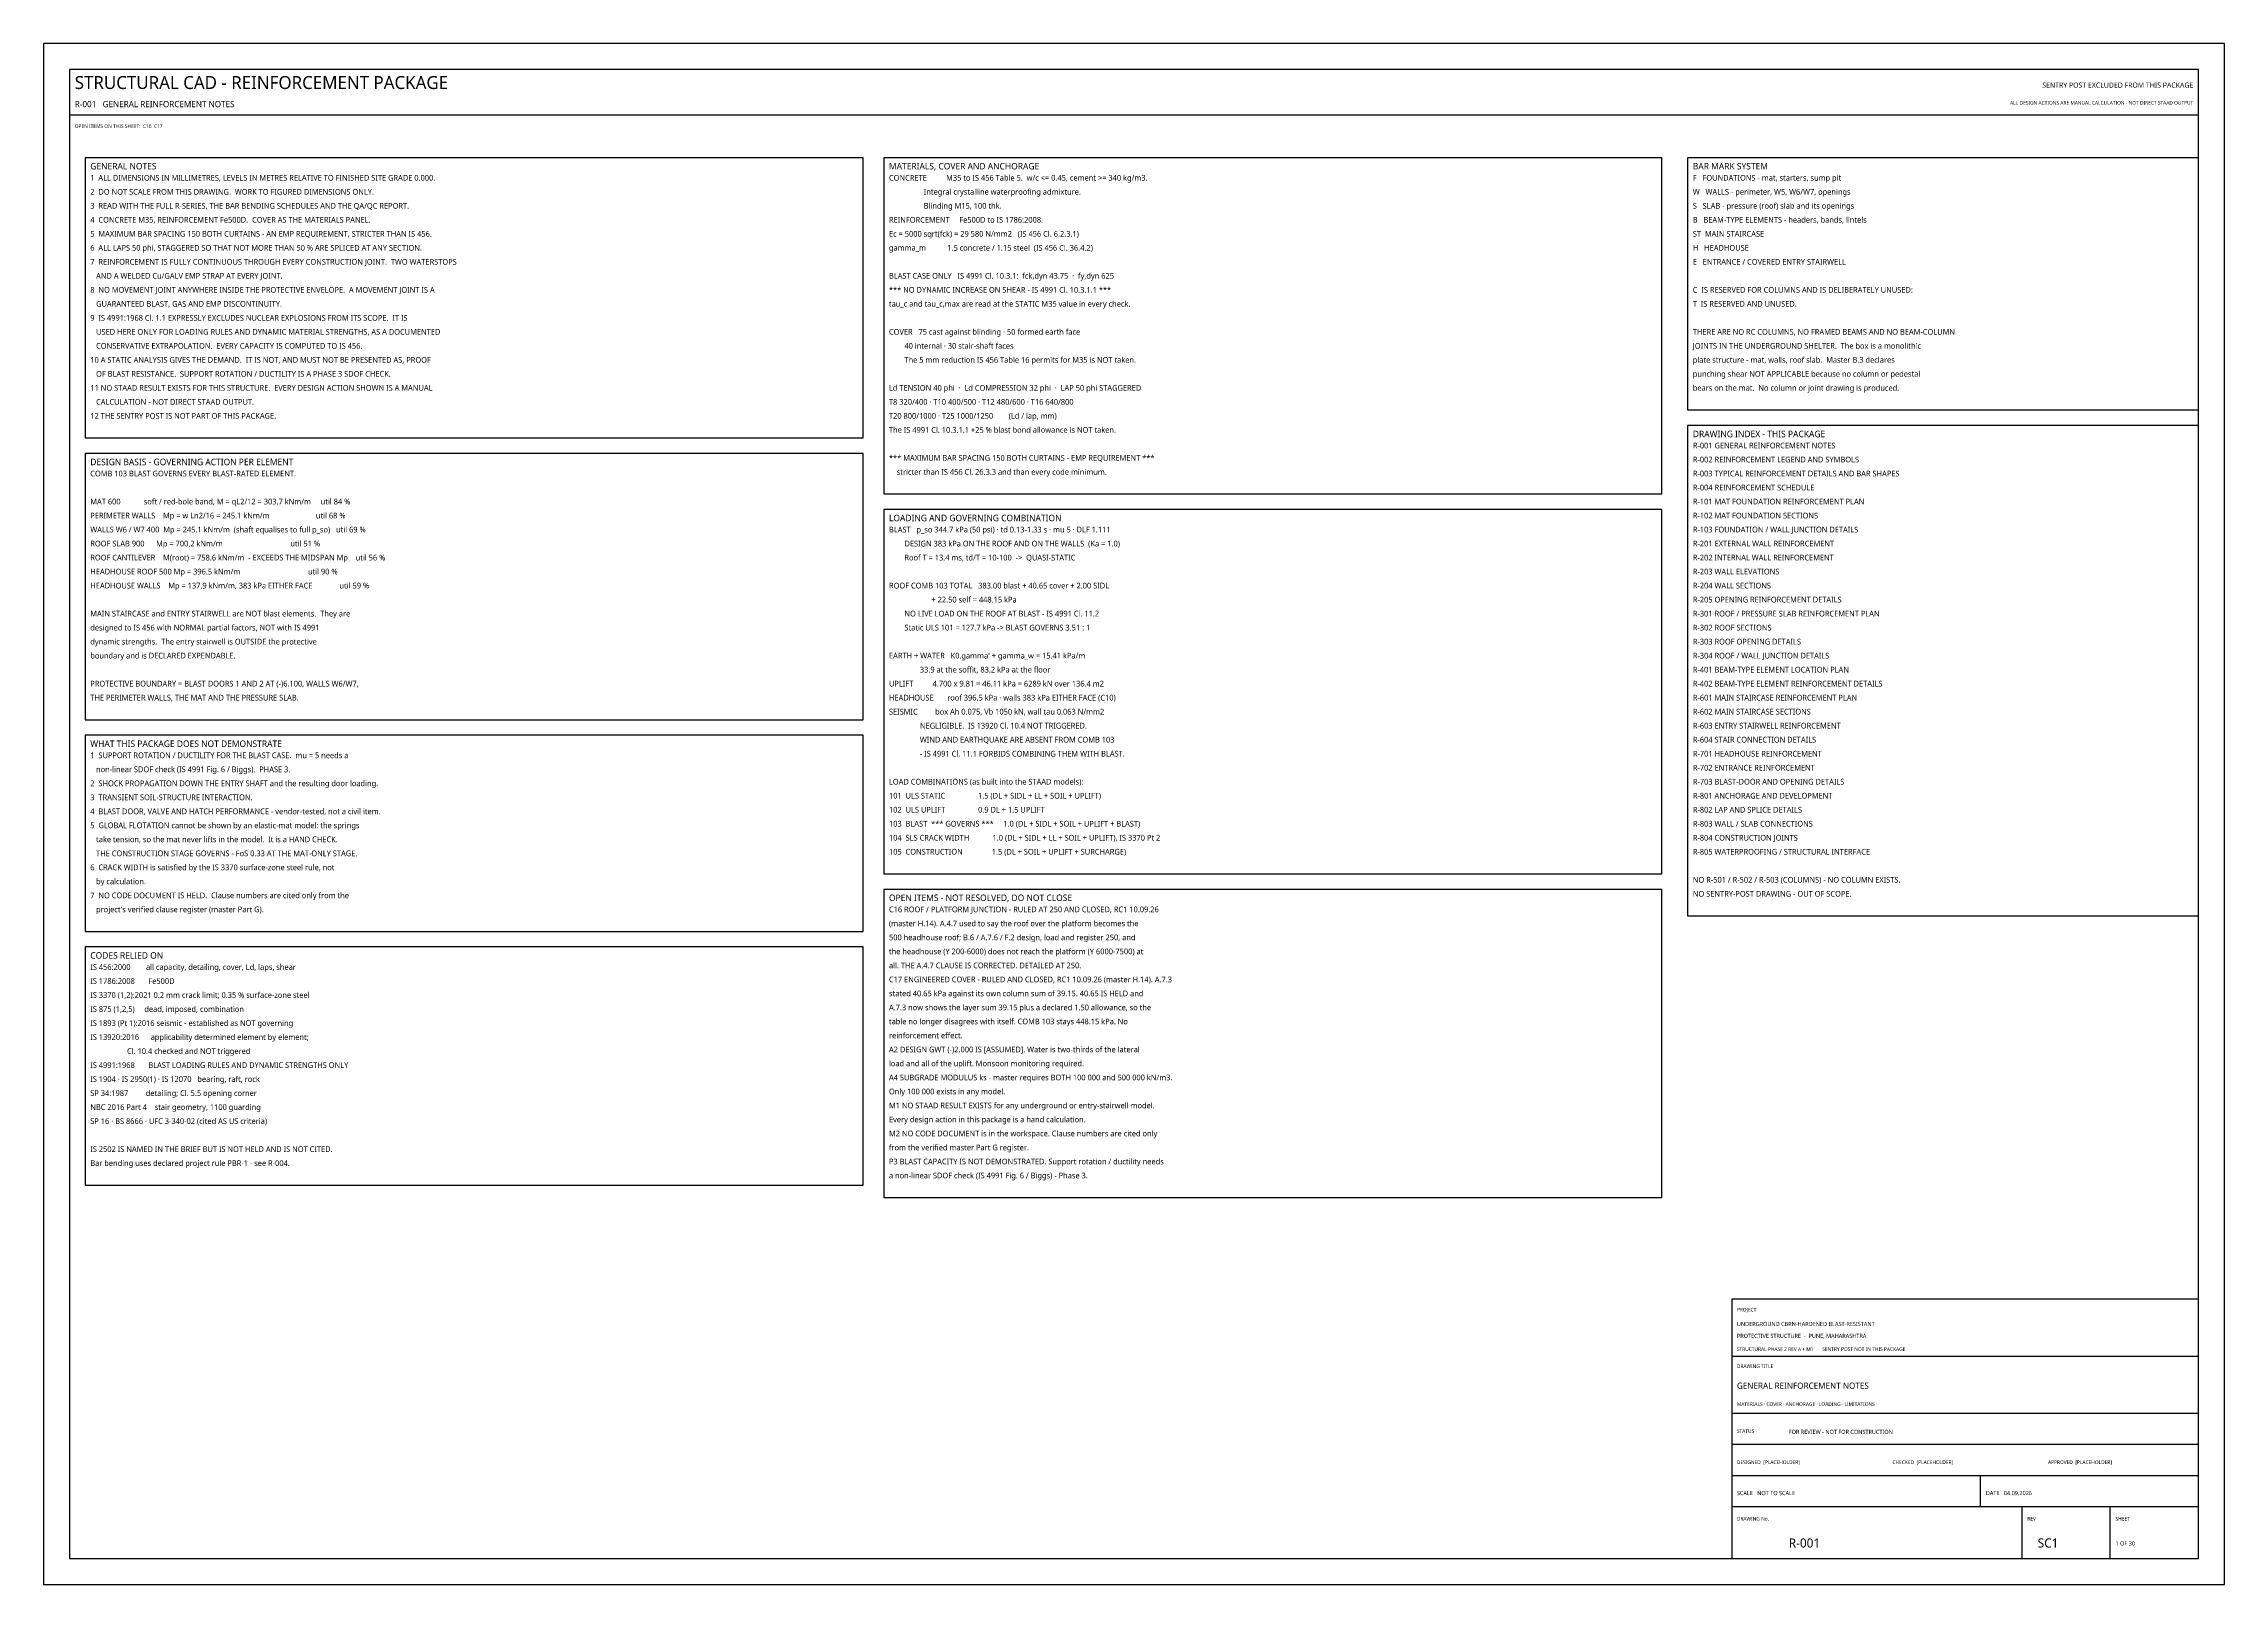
# Model space of a CAD drawing. Header units: millimetres. Extents: x 0 to 841, y 0 to 594.
import ezdxf
from ezdxf.enums import TextEntityAlignment as Align

# ---------------------------------------------------------------- set-up
doc = ezdxf.new("R2010")
doc.units = ezdxf.units.MM
for name, color, linetype in [('S-BLAST', 1, 'Continuous'), ('S-NOTE', 7, 'Continuous'), ('S-TITLE', 7, 'Continuous')]:
    doc.layers.add(name, color=color, linetype=linetype)
doc.styles.add('OpenSans', font='OpenSans-Regular.ttf')

msp = doc.modelspace()

# ---------------------------------------------------------------- linework, layer by layer
at = {"layer": 'S-TITLE'}
for p, q in [((10, 566.5), (831, 566.5)), ((651, 88), (831, 88)), ((651, 66), (831, 66)), ((651, 54), (831, 54)), ((651, 42), (831, 42)), ((747, 30), (747, 42)), ((651, 30), (831, 30)), ((763, 10), (763, 30)), ((797, 10), (797, 30))]:
    msp.add_line(p, q, dxfattribs=at)
for points in [[(0, 0), (841, 0), (841, 594), (0, 594)], [(10, 10), (831, 10), (831, 584), (10, 584)], [(16, 441.975), (316, 441.975), (316, 550), (16, 550)], [(324, 420.375), (624, 420.375), (624, 550), (324, 550)], [(634, 452.775), (831, 452.775), (831, 550), (634, 550)], [(634, 257.75), (831, 257.75), (831, 446.775), (634, 446.775)], [(16, 333.35), (316, 333.35), (316, 435.975), (16, 435.975)], [(324, 273.95), (624, 273.95), (624, 414.375), (324, 414.375)], [(16, 251.725), (316, 251.725), (316, 327.35), (16, 327.35)], [(324, 149.125), (624, 149.125), (624, 267.95), (324, 267.95)], [(16, 153.9), (316, 153.9), (316, 245.725), (16, 245.725)], [(651, 10), (831, 10), (831, 110), (651, 110)]]:
    msp.add_lwpolyline(points, close=True, dxfattribs=at)

# ---------------------------------------------------------------- texts
at = {"layer": 'S-BLAST', "style": 'OpenSans'}
for s, height, p in [('ALL DESIGN ACTIONS ARE MANUAL CALCULATION - NOT DIRECT STAAD OUTPUT', 1.4, (829, 570.5)), ('SENTRY POST EXCLUDED FROM THIS PACKAGE', 2, (829, 577))]:
    msp.add_text(s, height=height, dxfattribs=at).set_placement(p, align=Align.RIGHT)
for s, height, p in [('OPEN ITEMS ON THIS SHEET:  C16  C17', 1.4, (12, 561.5)), ('FOR REVIEW - NOT FOR CONSTRUCTION', 1.6, (673, 58))]:
    msp.add_text(s, height=height, dxfattribs=at).set_placement(p)
at = {"layer": 'S-NOTE', "style": 'OpenSans'}
for s, p in [('1  ALL DIMENSIONS IN MILLIMETRES, LEVELS IN METRES RELATIVE TO FINISHED SITE GRADE 0.000.', (18, 541.175)), ('CONCRETE          M35 to IS 456 Table 5.  w/c <= 0.45, cement >= 340 kg/m3.', (326, 541.175)), ('F   FOUNDATIONS - mat, starters, sump pit', (636, 541.175)), ('3  READ WITH THE FULL R-SERIES, THE BAR BENDING SCHEDULES AND THE QA/QC REPORT.', (18, 530.375)), ('2  DO NOT SCALE FROM THIS DRAWING.  WORK TO FIGURED DIMENSIONS ONLY.', (18, 535.775)), ('                  Integral crystalline waterproofing admixture.', (326, 535.775)), ('                  Blinding M15, 100 thk.', (326, 530.375)), ('W   WALLS - perimeter, W5, W6/W7, openings', (636, 535.775)), ('S   SLAB - pressure (roof) slab and its openings', (636, 530.375)), ('4  CONCRETE M35, REINFORCEMENT Fe500D.  COVER AS THE MATERIALS PANEL.', (18, 524.975)), ('5  MAXIMUM BAR SPACING 150 BOTH CURTAINS - AN EMP REQUIREMENT, STRICTER THAN IS 456.', (18, 519.575)), ('REINFORCEMENT     Fe500D to IS 1786:2008.', (326, 524.975)), ('Ec = 5000 sqrt(fck) = 29 580 N/mm2   (IS 456 Cl. 6.2.3.1)', (326, 519.575)), ('ST  MAIN STAIRCASE', (636, 519.575)), ('B   BEAM-TYPE ELEMENTS - headers, bands, lintels', (636, 524.975)), ('6  ALL LAPS 50 phi, STAGGERED SO THAT NOT MORE THAN 50 % ARE SPLICED AT ANY SECTION.', (18, 514.175)), ('gamma_m           1.5 concrete / 1.15 steel  (IS 456 Cl. 36.4.2)', (326, 514.175)), ('H   HEADHOUSE', (636, 514.175)), ('7  REINFORCEMENT IS FULLY CONTINUOUS THROUGH EVERY CONSTRUCTION JOINT.  TWO WATERSTOPS', (18, 508.775)), ('   AND A WELDED Cu/GALV EMP STRAP AT EVERY JOINT.', (18, 503.375)), ('BLAST CASE ONLY   IS 4991 Cl. 10.3.1:  fck,dyn 43.75  ·  fy,dyn 625', (326, 503.375)), ('E   ENTRANCE / COVERED ENTRY STAIRWELL', (636, 508.775)), ('8  NO MOVEMENT JOINT ANYWHERE INSIDE THE PROTECTIVE ENVELOPE.  A MOVEMENT JOINT IS A', (18, 497.975)), ('*** NO DYNAMIC INCREASE ON SHEAR - IS 4991 Cl. 10.3.1.1 ***', (326, 497.975)), ('C  IS RESERVED FOR COLUMNS AND IS DELIBERATELY UNUSED:', (636, 497.975)), ('9  IS 4991:1968 Cl. 1.1 EXPRESSLY EXCLUDES NUCLEAR EXPLOSIONS FROM ITS SCOPE.  IT IS', (18, 487.175)), ('   GUARANTEED BLAST, GAS AND EMP DISCONTINUITY.', (18, 492.575)), ('tau_c and tau_c,max are read at the STATIC M35 value in every check.', (326, 492.575)), ('T  IS RESERVED AND UNUSED.', (636, 492.575)), ('   USED HERE ONLY FOR LOADING RULES AND DYNAMIC MATERIAL STRENGTHS, AS A DOCUMENTED', (18, 481.775)), ('COVER   75 cast against blinding · 50 formed earth face', (326, 481.775)), ('THERE ARE NO RC COLUMNS, NO FRAMED BEAMS AND NO BEAM-COLUMN', (636, 481.775)), ('10 A STATIC ANALYSIS GIVES THE DEMAND.  IT IS NOT, AND MUST NOT BE PRESENTED AS, PROOF', (18, 470.975)), ('   CONSERVATIVE EXTRAPOLATION.  EVERY CAPACITY IS COMPUTED TO IS 456.', (18, 476.375)), ('        The 5 mm reduction IS 456 Table 16 permits for M35 is NOT taken.', (326, 470.975)), ('        40 internal · 30 stair-shaft faces', (326, 476.375)), ('JOINTS IN THE UNDERGROUND SHELTER.  The box is a monolithic', (636, 476.375)), ('plate structure - mat, walls, roof slab.  Master B.3 declares', (636, 470.975)), ('   OF BLAST RESISTANCE.  SUPPORT ROTATION / DUCTILITY IS A PHASE 3 SDOF CHECK.', (18, 465.575)), ('punching shear NOT APPLICABLE because no column or pedestal', (636, 465.575)), ('11 NO STAAD RESULT EXISTS FOR THIS STRUCTURE.  EVERY DESIGN ACTION SHOWN IS A MANUAL', (18, 460.175)), ('   CALCULATION - NOT DIRECT STAAD OUTPUT.', (18, 454.775)), ('T8 320/400 · T10 400/500 · T12 480/600 · T16 640/800', (326, 454.775)), ('Ld TENSION 40 phi  ·  Ld COMPRESSION 32 phi  ·  LAP 50 phi STAGGERED', (326, 460.175)), ('bears on the mat.  No column or joint drawing is produced.', (636, 460.175)), ('12 THE SENTRY POST IS NOT PART OF THIS PACKAGE.', (18, 449.375)), ('T20 800/1000 · T25 1000/1250        (Ld / lap, mm)', (326, 449.375)), ('The IS 4991 Cl. 10.3.1.1 +25 % blast bond allowance is NOT taken.', (326, 443.975)), ('R-001 GENERAL REINFORCEMENT NOTES', (636, 437.95)), ('COMB 103 BLAST GOVERNS EVERY BLAST-RATED ELEMENT.', (18, 427.15)), ('*** MAXIMUM BAR SPACING 150 BOTH CURTAINS - EMP REQUIREMENT ***', (326, 433.175)), ('    stricter than IS 456 Cl. 26.3.3 and than every code minimum.', (326, 427.775)), ('R-002 REINFORCEMENT LEGEND AND SYMBOLS', (636, 432.55)), ('R-003 TYPICAL REINFORCEMENT DETAILS AND BAR SHAPES', (636, 427.15)), ('R-004 REINFORCEMENT SCHEDULE', (636, 421.75)), ('MAT 600            soft / red-bole band, M = qL2/12 = 303.7 kNm/m     util 84 %', (18, 416.35)), ('PERIMETER WALLS    Mp = w Ln2/16 = 245.1 kNm/m                        util 68 %', (18, 410.95)), ('R-101 MAT FOUNDATION REINFORCEMENT PLAN', (636, 416.35)), ('R-102 MAT FOUNDATION SECTIONS', (636, 410.95)), ('WALLS W6 / W7 400  Mp = 245.1 kNm/m  (shaft equalises to full p_so)   util 69 %', (18, 405.55)), ('BLAST   p_so 344.7 kPa (50 psi) · td 0.13-1.33 s · mu 5 · DLF 1.111', (326, 405.55)), ('R-103 FOUNDATION / WALL JUNCTION DETAILS', (636, 405.55)), ('ROOF SLAB 900      Mp = 700.2 kNm/m                                   util 51 %', (18, 400.15)), ('ROOF CANTILEVER    M(root) = 758.6 kNm/m  - EXCEEDS THE MIDSPAN Mp    util 56 %', (18, 394.75)), ('        DESIGN 383 kPa ON THE ROOF AND ON THE WALLS  (Ka = 1.0)', (326, 400.15)), ('        Roof T = 13.4 ms, td/T = 10-100  ->  QUASI-STATIC', (326, 394.75)), ('R-201 EXTERNAL WALL REINFORCEMENT', (636, 400.15)), ('R-202 INTERNAL WALL REINFORCEMENT', (636, 394.75)), ('HEADHOUSE ROOF 500 Mp = 396.5 kNm/m                                   util 90 %', (18, 389.35)), ('R-203 WALL ELEVATIONS', (636, 389.35)), ('HEADHOUSE WALLS    Mp = 137.9 kNm/m, 383 kPa EITHER FACE              util 59 %', (18, 383.95)), ('ROOF COMB 103 TOTAL   383.00 blast + 40.65 cover + 2.00 SIDL', (326, 383.95)), ('                      + 22.50 self = 448.15 kPa', (326, 378.55)), ('R-204 WALL SECTIONS', (636, 383.95)), ('R-205 OPENING REINFORCEMENT DETAILS', (636, 378.55)), ('designed to IS 456 with NORMAL partial factors, NOT with IS 4991', (18, 367.75)), ('MAIN STAIRCASE and ENTRY STAIRWELL are NOT blast elements.  They are', (18, 373.15)), ('        Static ULS 101 = 127.7 kPa -> BLAST GOVERNS 3.51 : 1', (326, 367.75)), ('        NO LIVE LOAD ON THE ROOF AT BLAST - IS 4991 Cl. 11.2', (326, 373.15)), ('R-301 ROOF / PRESSURE SLAB REINFORCEMENT PLAN', (636, 373.15)), ('dynamic strengths.  The entry stairwell is OUTSIDE the protective', (18, 362.35)), ('R-302 ROOF SECTIONS', (636, 367.75)), ('R-303 ROOF OPENING DETAILS', (636, 362.35)), ('boundary and is DECLARED EXPENDABLE.', (18, 356.95)), ("EARTH + WATER   K0.gamma' + gamma_w = 15.41 kPa/m", (326, 356.95)), ('                33.9 at the soffit, 83.2 kPa at the floor', (326, 351.55)), ('R-304 ROOF / WALL JUNCTION DETAILS', (636, 356.95)), ('R-401 BEAM-TYPE ELEMENT LOCATION PLAN', (636, 351.55)), ('PROTECTIVE BOUNDARY = BLAST DOORS 1 AND 2 AT (-)6.100, WALLS W6/W7,', (18, 346.15)), ('UPLIFT          4.700 x 9.81 = 46.11 kPa = 6289 kN over 136.4 m2', (326, 346.15)), ('R-402 BEAM-TYPE ELEMENT REINFORCEMENT DETAILS', (636, 346.15)), ('THE PERIMETER WALLS, THE MAT AND THE PRESSURE SLAB.', (18, 340.75)), ('SEISMIC         box Ah 0.075, Vb 1050 kN, wall tau 0.063 N/mm2', (326, 335.35)), ('HEADHOUSE       roof 396.5 kPa · walls 383 kPa EITHER FACE (C10)', (326, 340.75)), ('R-601 MAIN STAIRCASE REINFORCEMENT PLAN', (636, 340.75)), ('R-602 MAIN STAIRCASE SECTIONS', (636, 335.35)), ('                NEGLIGIBLE.  IS 13920 Cl. 10.4 NOT TRIGGERED.', (326, 329.95)), ('R-603 ENTRY STAIRWELL REINFORCEMENT', (636, 329.95)), ('1  SUPPORT ROTATION / DUCTILITY FOR THE BLAST CASE.  mu = 5 needs a', (18, 318.525)), ('                WIND AND EARTHQUAKE ARE ABSENT FROM COMB 103', (326, 324.55)), ('                - IS 4991 Cl. 11.1 FORBIDS COMBINING THEM WITH BLAST.', (326, 319.15)), ('R-604 STAIR CONNECTION DETAILS', (636, 324.55)), ('R-701 HEADHOUSE REINFORCEMENT', (636, 319.15)), ('   non-linear SDOF check (IS 4991 Fig. 6 / Biggs).  PHASE 3.', (18, 313.125)), ('R-702 ENTRANCE REINFORCEMENT', (636, 313.75)), ('3  TRANSIENT SOIL-STRUCTURE INTERACTION.', (18, 302.325)), ('2  SHOCK PROPAGATION DOWN THE ENTRY SHAFT and the resulting door loading.', (18, 307.725)), ('101  ULS STATIC                 1.5 (DL + SIDL + LL + SOIL + UPLIFT)', (326, 302.95)), ('LOAD COMBINATIONS (as built into the STAAD models):', (326, 308.35)), ('R-703 BLAST-DOOR AND OPENING DETAILS', (636, 308.35)), ('R-801 ANCHORAGE AND DEVELOPMENT', (636, 302.95)), ('4  BLAST DOOR, VALVE AND HATCH PERFORMANCE - vendor-tested, not a civil item.', (18, 296.925)), ('102  ULS UPLIFT                 0.9 DL + 1.5 UPLIFT', (326, 297.55)), ('103  BLAST  *** GOVERNS ***     1.0 (DL + SIDL + SOIL + UPLIFT + BLAST)', (326, 292.15)), ('R-802 LAP AND SPLICE DETAILS', (636, 297.55)), ('R-803 WALL / SLAB CONNECTIONS', (636, 292.15)), ('5  GLOBAL FLOTATION cannot be shown by an elastic-mat model: the springs', (18, 291.525)), ('   take tension, so the mat never lifts in the model.  It is a HAND CHECK.', (18, 286.125)), ('104  SLS CRACK WIDTH            1.0 (DL + SIDL + LL + SOIL + UPLIFT), IS 3370 Pt 2', (326, 286.75)), ('R-804 CONSTRUCTION JOINTS', (636, 286.75)), ('6  CRACK WIDTH is satisfied by the IS 3370 surface-zone steel rule, not', (18, 275.325)), ('   THE CONSTRUCTION STAGE GOVERNS - FoS 0.33 AT THE MAT-ONLY STAGE.', (18, 280.725)), ('105  CONSTRUCTION               1.5 (DL + SOIL + UPLIFT + SURCHARGE)', (326, 281.35)), ('R-805 WATERPROOFING / STRUCTURAL INTERFACE', (636, 281.35)), ('   by calculation.', (18, 269.925)), ('NO R-501 / R-502 / R-503 (COLUMNS) - NO COLUMN EXISTS.', (636, 270.55)), ('7  NO CODE DOCUMENT IS HELD.  Clause numbers are cited only from the', (18, 264.525)), ("   project's verified clause register (master Part G).", (18, 259.125)), ('C16 ROOF / PLATFORM JUNCTION - RULED AT 250 AND CLOSED, RC1 10.09.26', (326, 259.125)), ('NO SENTRY-POST DRAWING - OUT OF SCOPE.', (636, 265.15)), ('(master H.14). A.4.7 used to say the roof over the platform becomes the', (326, 253.725)), ('the headhouse (Y 200-6000) does not reach the platform (Y 6000-7500) at', (326, 242.925)), ('500 headhouse roof; B.6 / A.7.6 / F.2 design, load and register 250, and', (326, 248.325)), ('IS 456:2000        all capacity, detailing, cover, Ld, laps, shear', (18, 236.9)), ('all. THE A.4.7 CLAUSE IS CORRECTED. DETAILED AT 250.', (326, 237.525)), ('IS 1786:2008       Fe500D', (18, 231.5)), ('IS 3370 (1,2):2021 0.2 mm crack limit; 0.35 % surface-zone steel', (18, 226.1)), ('stated 40.65 kPa against its own column sum of 39.15. 40.65 IS HELD and', (326, 226.725)), ('C17 ENGINEERED COVER - RULED AND CLOSED, RC1 10.09.26 (master H.14). A.7.3', (326, 232.125)), ('IS 875 (1,2,5)     dead, imposed, combination', (18, 220.7)), ('A.7.3 now shows the layer sum 39.15 plus a declared 1.50 allowance, so the', (326, 221.325)), ('IS 1893 (Pt 1):2016 seismic - established as NOT governing', (18, 215.3)), ('IS 13920:2016      applicability determined element by element;', (18, 209.9)), ('table no longer disagrees with itself. COMB 103 stays 448.15 kPa. No', (326, 215.925)), ('reinforcement effect.', (326, 210.525)), ('                   Cl. 10.4 checked and NOT triggered', (18, 204.5)), ('A2 DESIGN GWT (-)2.000 IS [ASSUMED]. Water is two-thirds of the lateral', (326, 205.125)), ('load and all of the uplift. Monsoon monitoring required.', (326, 199.725)), ('IS 4991:1968       BLAST LOADING RULES AND DYNAMIC STRENGTHS ONLY', (18, 199.1)), ('IS 1904 · IS 2950(1) · IS 12070   bearing, raft, rock', (18, 193.7)), ('A4 SUBGRADE MODULUS ks - master requires BOTH 100 000 and 500 000 kN/m3.', (326, 194.325)), ('SP 34:1987         detailing; Cl. 5.5 opening corner', (18, 188.3)), ('NBC 2016 Part 4    stair geometry, 1100 guarding', (18, 182.9)), ('Only 100 000 exists in any model.', (326, 188.925)), ('M1 NO STAAD RESULT EXISTS for any underground or entry-stairwell model.', (326, 183.525)), ('SP 16 · BS 8666 · UFC 3-340-02 (cited AS US criteria)', (18, 177.5)), ('Every design action in this package is a hand calculation.', (326, 178.125)), ('IS 2502 IS NAMED IN THE BRIEF BUT IS NOT HELD AND IS NOT CITED.', (18, 166.7)), ('from the verified master Part G register.', (326, 167.325)), ('M2 NO CODE DOCUMENT is in the workspace. Clause numbers are cited only', (326, 172.725)), ('Bar bending uses declared project rule PBR-1 - see R-004.', (18, 161.3)), ('P3 BLAST CAPACITY IS NOT DEMONSTRATED. Support rotation / ductility needs', (326, 161.925)), ('a non-linear SDOF check (IS 4991 Fig. 6 / Biggs) - Phase 3.', (326, 156.525))]:
    msp.add_text(s, height=2.2, dxfattribs=at).set_placement(p)
at = {"layer": 'S-TITLE', "style": 'OpenSans'}
for s, height, p in [('STRUCTURAL CAD - REINFORCEMENT PACKAGE', 5, (12, 576.5)), ('R-001   GENERAL REINFORCEMENT NOTES', 2.4, (12, 569.5)), ('GENERAL NOTES', 2.5, (18, 545.5)), ('MATERIALS, COVER AND ANCHORAGE', 2.5, (326, 545.5)), ('BAR MARK SYSTEM', 2.5, (636, 545.5)), ('DRAWING INDEX - THIS PACKAGE', 2.5, (636, 442.275)), ('DESIGN BASIS - GOVERNING ACTION PER ELEMENT', 2.5, (18, 431.475)), ('LOADING AND GOVERNING COMBINATION', 2.5, (326, 409.875)), ('WHAT THIS PACKAGE DOES NOT DEMONSTRATE', 2.5, (18, 322.85)), ('OPEN ITEMS - NOT RESOLVED, DO NOT CLOSE', 2.5, (326, 263.45)), ('CODES RELIED ON', 2.5, (18, 241.225)), ('PROJECT', 1.4, (653, 105.2)), ('UNDERGROUND CBRN-HARDENED BLAST-RESISTANT', 1.6, (653, 99.6)), ('PROTECTIVE STRUCTURE  -  PUNE, MAHARASHTRA', 1.6, (653, 95)), ('STRUCTURAL PHASE 2 REV A + M1   ·   SENTRY POST NOT IN THIS PACKAGE', 1.4, (653, 90)), ('DRAWING TITLE', 1.4, (653, 83.4)), ('GENERAL REINFORCEMENT NOTES', 2.4, (653, 75.4)), ('MATERIALS · COVER · ANCHORAGE · LOADING · LIMITATIONS', 1.4, (653, 68.8)), ('STATUS', 1.4, (653, 58.4)), ('DESIGNED  [PLACEHOLDER]', 1.4, (653, 46.4)), ('CHECKED  [PLACEHOLDER]', 1.4, (713, 46.4)), ('APPROVED  [PLACEHOLDER]', 1.4, (773, 46.4)), ('SCALE   NOT TO SCALE', 1.6, (653, 34.4)), ('DATE   04.09.2026', 1.6, (749, 34.4)), ('DRAWING No.', 1.4, (653, 24.6)), ('REV', 1.4, (765, 24.6)), ('SHEET', 1.4, (799, 24.6)), ('R-001', 3.5, (673, 14.2)), ('SC1', 3.5, (769, 14.2)), ('1 OF 30', 1.6, (799, 15))]:
    msp.add_text(s, height=height, dxfattribs=at).set_placement(p)

doc.saveas('drawing.dxf')
